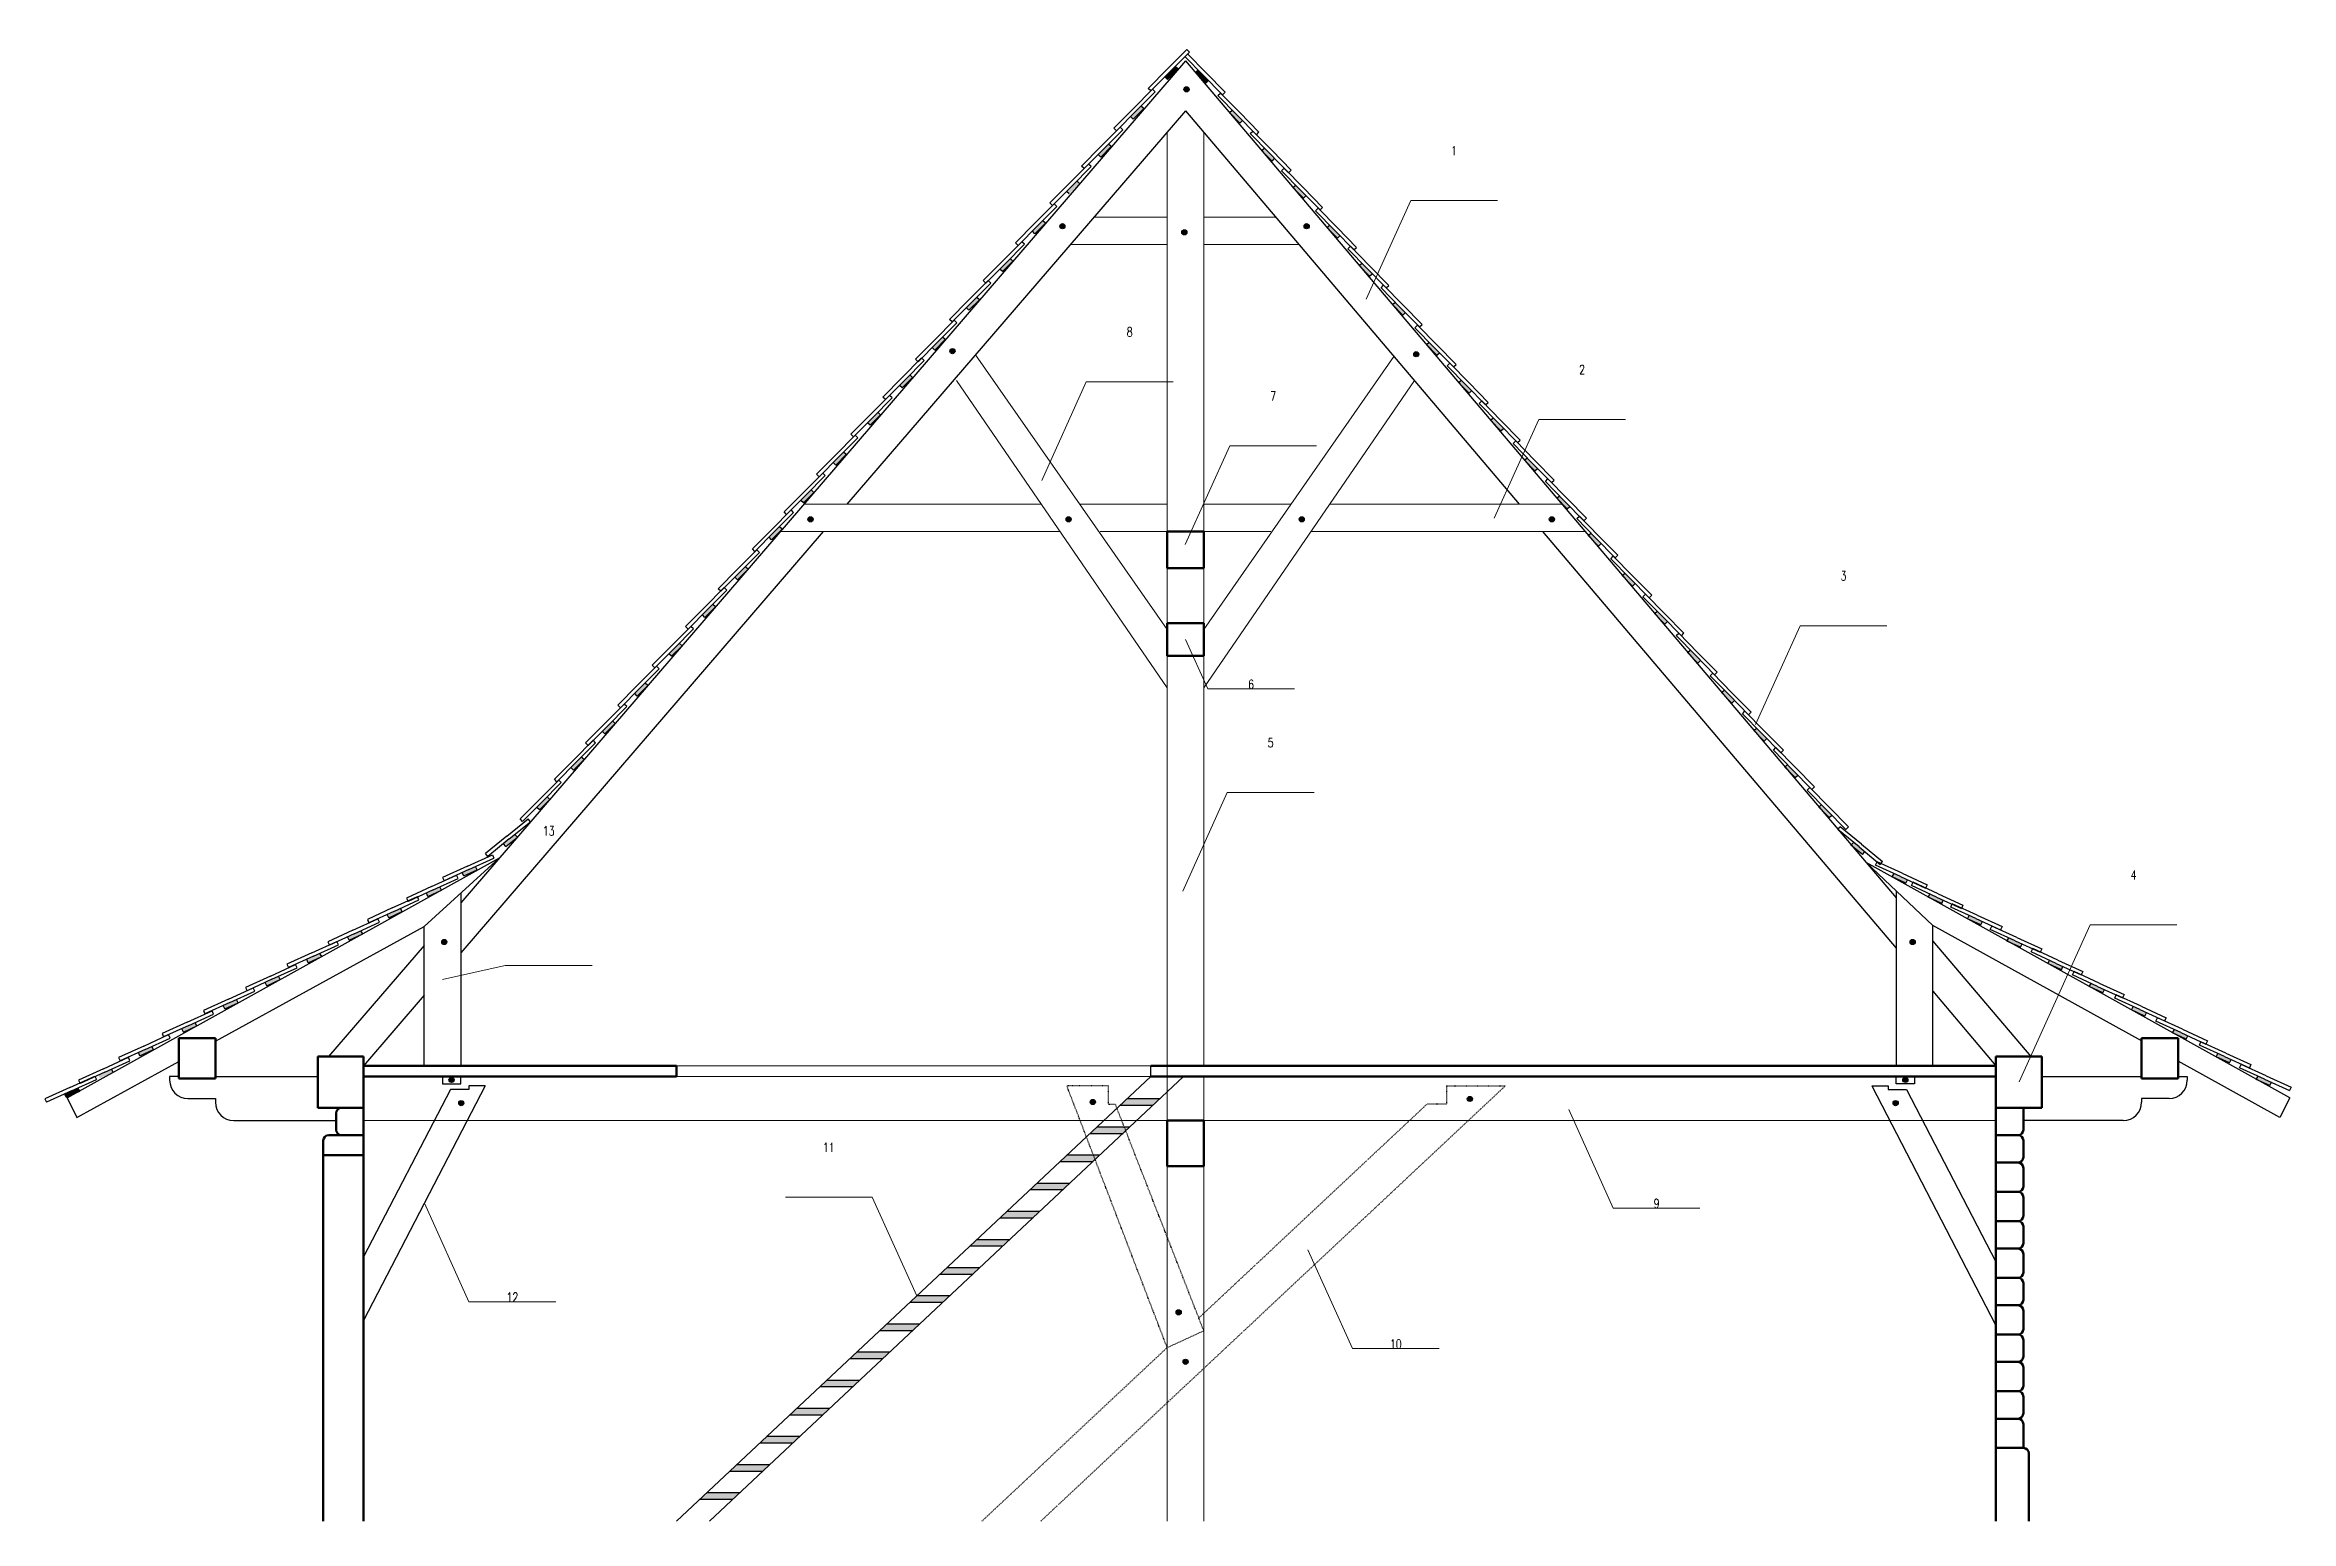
# Model space of a CAD drawing. Header units: millimetres. Extents: x -324080 to 120693, y -32448 to 53734.
# Drawn here: x -215187 to -209049, y 18635 to 22670 of the extents above; entities that cross this region are included whole.
import ezdxf

# ---------------------------------------------------------------- set-up
doc = ezdxf.new("R2010")
doc.units = ezdxf.units.MM
doc.linetypes.add('ACAD_ISO03W100', pattern=[30, 12, -18])
doc.layers.add('przekrój', color=6, linetype='Continuous', lineweight=50)
doc.layers.add('ściany', color=5, linetype='Continuous', lineweight=50)
doc.styles.add('Opisowy', font='simplex.shx', dxfattribs={"width": 0.75, "height": 2.5})

msp = doc.modelspace()

# ---------------------------------------------------------------- texts
at = {"lineweight": 20, "char_height": 25, "width": 237.0021, "style": 'Opisowy'}
for s, insert, attachment_point in [('\\pxqc;1', (-211454.69, 22393.53), 1), ('\\pxqc;8', (-212341.19, 21898.22), 1), ('\\pxqc;2', (-211104.71, 21794.96), 1), ('\\pxqc;7', (-211948.77, 21722.89), 1), ('\\pxqc;3', (-210390.16, 21231.09), 1), ('\\pxqc;6', (-212009.25, 20909.75), 7), ('\\pxqc;5', (-211955.82, 20775.08), 1), ('\\pxqc;13', (-213929.08, 20533.99), 1), ('\\pxqc;4', (-209597.8, 20413.18), 1), ('\\pxqc;11', (-212926.59, 19668.72), 3), ('\\pxqc;9', (-210901.05, 19490.43), 7), ('\\pxqc;12', (-214028.35, 19234.13), 7), ('\\pxqc;10', (-211613.85, 19106.08), 7)]:
    msp.add_mtext(s, dxfattribs=dict(at, insert=insert, attachment_point=attachment_point))

# ---------------------------------------------------------------- blocks, each defined once
blk = doc.blocks.new('dach XD')
at = {"transparency": 33554687}
h = blk.add_hatch(color=256, dxfattribs=at)
h.dxf.hatch_style = 1
h.paths.add_polyline_path([(-1859.7, 1934.1), (-1856.9, 1936.9), (-1855.4, 1935.6), (-1855.5, 1935.5), (-1861.1, 1929.8), (-1862.5, 1931.2)])
h = blk.add_hatch(color=256, dxfattribs=at)
h.dxf.hatch_style = 1
h.paths.add_polyline_path([(-1928.8, 1852), (-1927.4, 1850.8), (-1928.2, 1849.8), (-1933, 1844.9), (-1934.4, 1846.3), (-1931.6, 1849.2)])
h.paths.add_polyline_path([(-1913, 1871.1), (-1910.3, 1873.9), (-1908.8, 1872.7), (-1909.6, 1871.7), (-1914.4, 1866.8), (-1915.9, 1868.2)])
h.paths.add_polyline_path([(-1895.9, 1891.4), (-1893.1, 1894.2), (-1891.6, 1892.9), (-1891.8, 1892.7), (-1897.3, 1887.1), (-1898.7, 1888.5)])
h.paths.add_polyline_path([(-1878.2, 1912.2), (-1875.5, 1915), (-1874, 1913.7), (-1874.1, 1913.6), (-1879.7, 1907.9), (-1881.1, 1909.3)])
h = blk.add_hatch(color=256, dxfattribs=at)
h.dxf.hatch_style = 1
h.paths.add_polyline_path([(-2003.6, 1764.4), (-2000.8, 1767.3), (-1999.3, 1766), (-1999.9, 1765.3), (-2005, 1760.1), (-2006.4, 1761.5)])
h.paths.add_polyline_path([(-1985.9, 1785.2), (-1983.2, 1788), (-1981.7, 1786.8), (-1982.2, 1786.2), (-1987.3, 1780.9), (-1988.8, 1782.3)])
h.paths.add_polyline_path([(-1967.4, 1807.1), (-1964.6, 1809.9), (-1963.1, 1808.7), (-1963.6, 1808.1), (-1968.8, 1802.8), (-1970.2, 1804.2)])
h.paths.add_polyline_path([(-1949.2, 1828.4), (-1946.5, 1831.2), (-1945, 1830), (-1945.9, 1828.9), (-1950.6, 1824.1), (-1952.1, 1825.5)])
h = blk.add_hatch(color=256, dxfattribs=at)
h.dxf.hatch_style = 1
h.paths.add_polyline_path([(-2074.4, 1680.9), (-2071.6, 1683.7), (-2070.2, 1682.5), (-2071.6, 1680.8), (-2075.8, 1676.6), (-2077.2, 1678)])
h.paths.add_polyline_path([(-2057.2, 1701.2), (-2054.4, 1704), (-2053, 1702.8), (-2053.9, 1701.8), (-2058.6, 1696.9), (-2060, 1698.3)])
h.paths.add_polyline_path([(-2039.6, 1722), (-2036.8, 1724.8), (-2035.4, 1723.5), (-2036.1, 1722.6), (-2041, 1717.7), (-2042.4, 1719.1)])
h.paths.add_polyline_path([(-2021, 1743.9), (-2018.2, 1746.7), (-2016.8, 1745.4), (-2017.5, 1744.6), (-2022.4, 1739.6), (-2023.8, 1741)])
h = blk.add_hatch(color=256, dxfattribs=at)
h.dxf.hatch_style = 1
h.paths.add_polyline_path([(-2144.5, 1597.8), (-2143.1, 1596.6), (-2144.2, 1595.2), (-2148.7, 1590.7), (-2150.1, 1592.1), (-2147.3, 1595)])
h.paths.add_polyline_path([(-2128.7, 1616.9), (-2125.9, 1619.7), (-2124.5, 1618.5), (-2125.6, 1617.2), (-2130.1, 1612.6), (-2131.5, 1614)])
h.paths.add_polyline_path([(-2107.8, 1641), (-2106.4, 1639.8), (-2108, 1638), (-2112, 1633.9), (-2113.4, 1635.3), (-2110.6, 1638.2)])
h.paths.add_polyline_path([(-2092.9, 1659), (-2090.2, 1661.8), (-2088.8, 1660.6), (-2090.3, 1658.9), (-2094.3, 1654.7), (-2095.8, 1656.1)])
h = blk.add_hatch(color=256, dxfattribs=at)
h.dxf.hatch_style = 1
h.paths.add_polyline_path([(-2215.1, 1514.6), (-2213.8, 1513.2), (-2214.4, 1512.6), (-2220, 1507.9), (-2221.3, 1509.5), (-2218.1, 1512.1)])
h.paths.add_polyline_path([(-2197.6, 1535.2), (-2196.2, 1534), (-2197.5, 1532.5), (-2201.8, 1528.1), (-2203.2, 1529.5), (-2200.4, 1532.4)])
h.paths.add_polyline_path([(-2181.8, 1554.3), (-2179.1, 1557.1), (-2177.7, 1555.9), (-2178.9, 1554.4), (-2183.2, 1550), (-2184.7, 1551.4)])
h.paths.add_polyline_path([(-2164.9, 1574.2), (-2162.1, 1577), (-2160.7, 1575.8), (-2162, 1574.4), (-2166.3, 1569.9), (-2167.7, 1571.3)])
for p, q in [((-1861.1, 1935.5), (-1850.6, 1946.2)), ((-1859.7, 1934.1), (-1849.2, 1944.8)), ((-1849.2, 1944.8), (-1850.6, 1946.2)), ((-1861.1, 1935.5), (-1871.6, 1924.8)), ((-1859.7, 1934.1), (-1870.2, 1923.4)), ((-1861.1, 1929.8), (-1862.5, 1931.2)), ((-1861.1, 1929.8), (-1855.4, 1935.6)), ((-1855.4, 1935.6), (-1856.9, 1936.9)), ((-1879.7, 1913.6), (-1869.2, 1924.3)), ((-1878.2, 1912.2), (-1867.7, 1922.9)), ((-1870.2, 1923.4), (-1871.6, 1924.8)), ((-1867.7, 1922.9), (-1869.2, 1924.3)), ((-1897.3, 1892.8), (-1886.8, 1903.5)), ((-1879.7, 1913.6), (-1890.2, 1902.9)), ((-1878.2, 1912.2), (-1888.7, 1901.5)), ((-1885.4, 1902.1), (-1886.8, 1903.5)), ((-1879.7, 1907.9), (-1881.1, 1909.3)), ((-1879.7, 1907.9), (-1874, 1913.7)), ((-1874, 1913.7), (-1875.5, 1915)), ((-1897.3, 1892.8), (-1907.8, 1882.1)), ((-1895.9, 1891.4), (-1906.4, 1880.7)), ((-1897.3, 1887.1), (-1891.6, 1892.9)), ((-1895.9, 1891.4), (-1885.4, 1902.1)), ((-1891.6, 1892.9), (-1893.1, 1894.2)), ((-1888.7, 1901.5), (-1890.2, 1902.9)), ((-1914.5, 1872.5), (-1904, 1883.2)), ((-1913, 1871.1), (-1902.5, 1881.8)), ((-1906.4, 1880.7), (-1907.8, 1882.1)), ((-1902.5, 1881.8), (-1904, 1883.2)), ((-1897.3, 1887.1), (-1898.7, 1888.5)), ((-1914.5, 1872.5), (-1925, 1861.8)), ((-1913, 1871.1), (-1923.5, 1860.4)), ((-1914.4, 1866.8), (-1915.9, 1868.2)), ((-1908.8, 1872.6), (-1910.3, 1873.9)), ((-1933, 1850.6), (-1922.5, 1861.3)), ((-1931.6, 1849.2), (-1921.1, 1859.9)), ((-1923.5, 1860.4), (-1925, 1861.8)), ((-1921.1, 1859.9), (-1922.5, 1861.3)), ((-1933, 1850.6), (-1943.5, 1839.9)), ((-1931.6, 1849.2), (-1942.1, 1838.5)), ((-1933, 1844.9), (-1934.4, 1846.3)), ((-1933, 1844.9), (-1927.3, 1850.7)), ((-1927.3, 1850.7), (-1928.8, 1852)), ((-1950.6, 1829.8), (-1961.1, 1819.1)), ((-1950.6, 1829.8), (-1940.1, 1840.5)), ((-1950.6, 1824.1), (-1944.9, 1829.9)), ((-1949.2, 1828.4), (-1938.7, 1839.1)), ((-1944.9, 1829.9), (-1946.5, 1831.2)), ((-1942.1, 1838.5), (-1943.5, 1839.9)), ((-1938.7, 1839.1), (-1940.1, 1840.5)), ((-1968.8, 1808.5), (-1958.3, 1819.2)), ((-1967.4, 1807.1), (-1956.9, 1817.8)), ((-1959.7, 1817.7), (-1961.1, 1819.1)), ((-1949.2, 1828.4), (-1959.7, 1817.7)), ((-1956.9, 1817.8), (-1958.3, 1819.2)), ((-1950.6, 1824.1), (-1952.1, 1825.5)), ((-1968.8, 1808.5), (-1979.3, 1797.8)), ((-1967.4, 1807.1), (-1977.9, 1796.4)), ((-1968.8, 1802.8), (-1963.1, 1808.6)), ((-1963.1, 1808.6), (-1964.6, 1809.9)), ((-1987.4, 1786.6), (-1976.9, 1797.3)), ((-1985.9, 1785.2), (-1975.4, 1795.9)), ((-1977.9, 1796.4), (-1979.3, 1797.8)), ((-1975.4, 1795.9), (-1976.9, 1797.3)), ((-1968.8, 1802.8), (-1970.2, 1804.2)), ((-1987.4, 1786.6), (-1997.9, 1775.9)), ((-1985.9, 1785.2), (-1996.4, 1774.5)), ((-1987.3, 1780.9), (-1988.8, 1782.3)), ((-1987.3, 1780.9), (-1981.7, 1786.7)), ((-1981.7, 1786.7), (-1983.2, 1788)), ((-2005, 1765.8), (-1994.5, 1776.6)), ((-2003.6, 1764.4), (-1993.1, 1775.2)), ((-1996.4, 1774.5), (-1997.9, 1775.9)), ((-1993.1, 1775.2), (-1994.5, 1776.6)), ((-2022.4, 1745.3), (-2011.9, 1756)), ((-2005, 1765.8), (-2015.5, 1755.1)), ((-2003.6, 1764.4), (-2014.1, 1753.7)), ((-2010.5, 1754.6), (-2011.9, 1756)), ((-2005, 1760.1), (-2006.4, 1761.5)), ((-2005, 1760.1), (-1999.3, 1765.9)), ((-1999.3, 1765.9), (-2000.8, 1767.3)), ((-2022.4, 1745.3), (-2032.9, 1734.6)), ((-2021, 1743.9), (-2031.5, 1733.2)), ((-2022.4, 1739.6), (-2016.7, 1745.4)), ((-2021, 1743.9), (-2010.5, 1754.6)), ((-2016.7, 1745.4), (-2018.2, 1746.7)), ((-2014.1, 1753.7), (-2015.5, 1755.1)), ((-2041, 1723.4), (-2030.5, 1734.1)), ((-2039.6, 1722), (-2029.1, 1732.7)), ((-2031.5, 1733.2), (-2032.9, 1734.6)), ((-2029.1, 1732.7), (-2030.5, 1734.1)), ((-2022.4, 1739.6), (-2023.8, 1741)), ((-2041, 1723.4), (-2051.5, 1712.7)), ((-2039.6, 1722), (-2050.1, 1711.3)), ((-2041, 1717.7), (-2042.4, 1719.1)), ((-2041, 1717.7), (-2035.3, 1723.5)), ((-2035.3, 1723.5), (-2036.8, 1724.8)), ((-2058.6, 1702.6), (-2048.1, 1713.3)), ((-2057.2, 1701.2), (-2046.7, 1711.9)), ((-2050.1, 1711.3), (-2051.5, 1712.7)), ((-2046.7, 1711.9), (-2048.1, 1713.3)), ((-2058.6, 1702.6), (-2069.1, 1691.9)), ((-2057.2, 1701.2), (-2067.7, 1690.5)), ((-2058.6, 1696.9), (-2060, 1698.3)), ((-2058.6, 1696.9), (-2052.9, 1702.7)), ((-2052.9, 1702.7), (-2054.4, 1704)), ((-2075.8, 1682.3), (-2086.3, 1671.6)), ((-2075.8, 1682.3), (-2065.3, 1693)), ((-2075.8, 1676.6), (-2070.1, 1682.4)), ((-2074.4, 1680.9), (-2063.9, 1691.6)), ((-2070.1, 1682.4), (-2071.6, 1683.7)), ((-2067.7, 1690.5), (-2069.1, 1691.9)), ((-2063.9, 1691.6), (-2065.3, 1693)), ((-2094.3, 1660.4), (-2083.8, 1671.1)), ((-2084.9, 1670.2), (-2086.3, 1671.6)), ((-2074.4, 1680.9), (-2084.9, 1670.2)), ((-2082.4, 1669.7), (-2083.8, 1671.1)), ((-2075.8, 1676.6), (-2077.2, 1678)), ((-2094.3, 1660.4), (-2104.8, 1649.7)), ((-2092.9, 1659), (-2103.4, 1648.3)), ((-2094.3, 1654.7), (-2088.6, 1660.5)), ((-2092.9, 1659), (-2082.4, 1669.7)), ((-2088.6, 1660.5), (-2090.2, 1661.8)), ((-2112, 1639.6), (-2101.5, 1650.3)), ((-2110.6, 1638.2), (-2100.1, 1648.9)), ((-2103.4, 1648.3), (-2104.8, 1649.7)), ((-2100.1, 1648.9), (-2101.5, 1650.3)), ((-2094.3, 1654.7), (-2095.8, 1656.1)), ((-2112, 1639.6), (-2122.5, 1628.9)), ((-2110.6, 1638.2), (-2121.1, 1627.5)), ((-2112, 1633.9), (-2113.4, 1635.3)), ((-2112, 1633.9), (-2106.3, 1639.7)), ((-2106.3, 1639.7), (-2107.8, 1641)), ((-2130.1, 1618.3), (-2119.6, 1629)), ((-2128.7, 1616.9), (-2118.2, 1627.6)), ((-2121.1, 1627.5), (-2122.5, 1628.9)), ((-2118.2, 1627.6), (-2119.6, 1629)), ((-2130.1, 1618.3), (-2140.6, 1607.6)), ((-2128.7, 1616.9), (-2139.2, 1606.2)), ((-2130.1, 1612.6), (-2131.5, 1614)), ((-2130.1, 1612.6), (-2124.4, 1618.4)), ((-2124.4, 1618.4), (-2125.9, 1619.7)), ((-2148.7, 1596.4), (-2159.2, 1585.7)), ((-2148.7, 1596.4), (-2138.2, 1607.1)), ((-2148.7, 1590.7), (-2143, 1596.5)), ((-2147.3, 1595), (-2136.8, 1605.7)), ((-2143, 1596.5), (-2144.5, 1597.8)), ((-2139.2, 1606.2), (-2140.6, 1607.6)), ((-2136.8, 1605.7), (-2138.2, 1607.1)), ((-2166.3, 1575.6), (-2155.8, 1586.3)), ((-2164.9, 1574.2), (-2154.4, 1584.9)), ((-2157.8, 1584.3), (-2159.2, 1585.7)), ((-2147.3, 1595), (-2157.8, 1584.3)), ((-2154.4, 1584.9), (-2155.8, 1586.3)), ((-2148.7, 1590.7), (-2150.1, 1592.1)), ((-2166.3, 1575.6), (-2176.8, 1564.9)), ((-2164.9, 1574.2), (-2175.4, 1563.5)), ((-2166.3, 1569.9), (-2160.6, 1575.7)), ((-2160.6, 1575.7), (-2162.1, 1577)), ((-2183.2, 1555.7), (-2172.7, 1566.4)), ((-2181.8, 1554.3), (-2171.3, 1565)), ((-2175.4, 1563.5), (-2176.8, 1564.9)), ((-2171.3, 1565), (-2172.7, 1566.4)), ((-2166.3, 1569.9), (-2167.7, 1571.3)), ((-2183.2, 1555.7), (-2193.7, 1545)), ((-2181.8, 1554.3), (-2192.3, 1543.6)), ((-2183.2, 1550), (-2184.7, 1551.4)), ((-2183.2, 1550), (-2177.5, 1555.8)), ((-2177.5, 1555.8), (-2179.1, 1557.1)), ((-2201.8, 1533.8), (-2191.3, 1544.5)), ((-2200.4, 1532.4), (-2189.9, 1543.1)), ((-2196.1, 1533.9), (-2197.6, 1535.2)), ((-2192.3, 1543.6), (-2193.7, 1545)), ((-2189.9, 1543.1), (-2191.3, 1544.5)), ((-2219.4, 1513.6), (-2207.9, 1523.2)), ((-2201.8, 1533.8), (-2212.3, 1523.1)), ((-2210.9, 1521.7), (-2212.3, 1523.1)), ((-2200.4, 1532.4), (-2210.9, 1521.7)), ((-2206.6, 1521.6), (-2207.9, 1523.2)), ((-2201.8, 1528.1), (-2203.2, 1529.5)), ((-2201.8, 1528.1), (-2196.1, 1533.9)), ((-2219.4, 1513.6), (-2231, 1504.1)), ((-2218.1, 1512.1), (-2229.7, 1502.5)), ((-2220, 1507.9), (-2213.7, 1513.1)), ((-2218.1, 1512.1), (-2206.6, 1521.6)), ((-2213.7, 1513.1), (-2215.1, 1514.6)), ((-2229.7, 1502.5), (-2231, 1504.1)), ((-2220, 1507.9), (-2221.3, 1509.5))]:
    blk.add_line(p, q)
blk = doc.blocks.new('dach xD2')
at = {"transparency": 33554687}
h = blk.add_hatch(color=256, dxfattribs=at)
h.dxf.hatch_style = 1
h.paths.add_polyline_path([(-1541.9, 927.9), (-1541, 926.1), (-1548.4, 922.7), (-1549.2, 924.5), (-1545.5, 926.2)])
h.paths.add_polyline_path([(-1565.1, 915.1), (-1561.5, 916.7), (-1560.7, 915), (-1562.2, 914.2), (-1568, 911.5), (-1568.8, 913.4)])
h.paths.add_polyline_path([(-1586.5, 903.3), (-1583, 905), (-1582, 903.2), (-1589.4, 899.8), (-1590.2, 901.6)])
h.paths.add_polyline_path([(-1608.2, 891.1), (-1604.6, 892.8), (-1603.7, 891.1), (-1605.4, 890.2), (-1611, 887.6), (-1611.9, 889.4)])
h.paths.add_polyline_path([(-1634.2, 877.1), (-1630.5, 878.8), (-1627, 880.4), (-1626, 878.7), (-1626.9, 878.3), (-1633.4, 875.3)])
h.paths.add_polyline_path([(-1649.6, 867.9), (-1648.7, 866.2), (-1649.5, 865.7), (-1656, 862.7), (-1656.9, 864.5), (-1653.2, 866.2)])
h.paths.add_polyline_path([(-1676.2, 853.5), (-1672.6, 855.2), (-1671.7, 853.4), (-1671.8, 853.3), (-1679, 850), (-1679.9, 851.8)])
h.paths.add_polyline_path([(-1702.4, 839.2), (-1698.7, 840.9), (-1695.1, 842.5), (-1694.2, 840.9), (-1695.2, 840.3), (-1701.6, 837.4)])
h.paths.add_polyline_path([(-1726.2, 826.2), (-1722.5, 827.9), (-1718.9, 829.5), (-1718, 827.8), (-1725.4, 824.4)])
h.paths.add_polyline_path([(-1740.9, 817.1), (-1740, 815.5), (-1741, 814.9), (-1747.3, 812), (-1748.1, 813.8), (-1744.5, 815.5)])
for p, q in [((-1546.3, 928.1), (-1532.7, 934.3)), ((-1566, 916.9), (-1552.3, 923.1)), ((-1565.1, 915.1), (-1551.5, 921.3)), ((-1546.3, 928.1), (-1560, 921.8)), ((-1560, 921.8), (-1559.1, 920)), ((-1545.5, 926.2), (-1559.1, 920)), ((-1551.5, 921.3), (-1552.3, 923.1)), ((-1548.4, 922.7), (-1549.2, 924.5)), ((-1548.4, 922.7), (-1541, 926.1)), ((-1545.5, 926.2), (-1531.9, 932.5)), ((-1541, 926.1), (-1541.9, 927.9)), ((-1587.4, 905.2), (-1573.7, 911.4)), ((-1586.5, 903.3), (-1572.9, 909.6)), ((-1566, 916.9), (-1579.6, 910.6)), ((-1579.6, 910.6), (-1578.8, 908.8)), ((-1565.1, 915.1), (-1578.8, 908.8)), ((-1572.9, 909.6), (-1573.7, 911.4)), ((-1568, 911.5), (-1568.8, 913.4)), ((-1568, 911.5), (-1560.6, 914.9)), ((-1560.6, 914.9), (-1561.5, 916.7)), ((-1609, 893), (-1595.4, 899.2)), ((-1608.2, 891.1), (-1594.5, 897.4)), ((-1587.4, 905.2), (-1601, 898.9)), ((-1601, 898.9), (-1600.2, 897.1)), ((-1586.5, 903.3), (-1600.2, 897.1)), ((-1594.5, 897.4), (-1595.4, 899.2)), ((-1589.4, 899.8), (-1590.2, 901.6)), ((-1589.4, 899.8), (-1582, 903.2)), ((-1582, 903.2), (-1583, 905)), ((-1631.4, 880.6), (-1617.7, 886.9)), ((-1630.5, 878.8), (-1616.9, 885)), ((-1609, 893), (-1622.6, 886.7)), ((-1622.6, 886.7), (-1621.8, 884.9)), ((-1608.2, 891.1), (-1621.8, 884.9)), ((-1616.9, 885), (-1617.7, 886.9)), ((-1611, 887.6), (-1611.9, 889.4)), ((-1611, 887.6), (-1603.6, 891)), ((-1603.6, 891), (-1604.6, 892.8)), ((-1654, 868), (-1640.4, 874.3)), ((-1653.2, 866.2), (-1639.5, 872.5)), ((-1631.4, 880.6), (-1645, 874.4)), ((-1645, 874.4), (-1644.2, 872.6)), ((-1630.5, 878.8), (-1644.2, 872.6)), ((-1639.5, 872.5), (-1640.4, 874.3)), ((-1633.4, 875.3), (-1634.2, 877.1)), ((-1633.4, 875.3), (-1626, 878.7)), ((-1626, 878.7), (-1627, 880.4)), ((-1677, 855.3), (-1663.4, 861.6)), ((-1676.2, 853.5), (-1662.5, 859.8)), ((-1654, 868), (-1667.6, 861.8)), ((-1667.6, 861.8), (-1666.8, 860)), ((-1653.2, 866.2), (-1666.8, 860)), ((-1662.5, 859.8), (-1663.4, 861.6)), ((-1656, 862.7), (-1656.9, 864.5)), ((-1656, 862.7), (-1648.7, 866.1)), ((-1648.7, 866.1), (-1649.6, 867.9)), ((-1699.6, 842.7), (-1685.9, 849)), ((-1698.7, 840.9), (-1685.1, 847.1)), ((-1677, 855.3), (-1690.6, 849.1)), ((-1690.6, 849.1), (-1689.8, 847.3)), ((-1676.2, 853.5), (-1689.8, 847.3)), ((-1685.1, 847.1), (-1685.9, 849)), ((-1679, 850), (-1679.9, 851.8)), ((-1679, 850), (-1671.6, 853.4)), ((-1671.6, 853.4), (-1672.6, 855.2)), ((-1723.3, 829.7), (-1709.7, 836)), ((-1699.6, 842.7), (-1713.2, 836.5)), ((-1713.2, 836.5), (-1712.4, 834.7)), ((-1698.7, 840.9), (-1712.4, 834.7)), ((-1708.9, 834.1), (-1709.7, 836)), ((-1701.6, 837.4), (-1702.4, 839.2)), ((-1701.6, 837.4), (-1694.2, 840.8)), ((-1694.2, 840.8), (-1695.1, 842.5)), ((-1745.3, 817.3), (-1731.6, 823.6)), ((-1723.3, 829.7), (-1737, 823.5)), ((-1737, 823.5), (-1736.1, 821.7)), ((-1722.5, 827.9), (-1736.1, 821.7)), ((-1730.8, 821.7), (-1731.6, 823.6)), ((-1725.4, 824.4), (-1726.2, 826.2)), ((-1725.4, 824.4), (-1718, 827.8)), ((-1722.5, 827.9), (-1708.9, 834.1)), ((-1718, 827.8), (-1718.9, 829.5)), ((-1745.3, 817.3), (-1758.9, 811.1)), ((-1758.9, 811.1), (-1758.1, 809.3)), ((-1744.5, 815.5), (-1758.1, 809.3)), ((-1744.5, 815.5), (-1730.8, 821.7)), ((-1739.9, 815.4), (-1740.9, 817.1))]:
    blk.add_line(p, q)

# ---------------------------------------------------------------- hatches: boundary and pattern name
at = {"transparency": 33554687}
h = msp.add_hatch(color=256, dxfattribs=at)
h.dxf.hatch_style = 1
h.paths.add_polyline_path([(-212021.72, 22587.57), (-212035.51, 22601.63), (-212043.05, 22595.1), (-212042.69, 22594.67), (-212014.65, 22566.06), (-212007.51, 22573.06)])
h = msp.add_hatch(color=256)
h.dxf.hatch_style = 1
h.paths.add_polyline_path([(-212067.12, 22541.55, 1), (-212067.12, 22555.7, 1)])
h = msp.add_hatch(color=256, dxfattribs=at)
h.dxf.hatch_style = 1
h.paths.add_polyline_path([(-211675.92, 22177.27), (-211683.15, 22171.01), (-211678.99, 22166.11), (-211655.06, 22141.7), (-211647.92, 22148.7), (-211662.14, 22163.21)])
h.paths.add_polyline_path([(-211754.97, 22272.63), (-211768.75, 22286.69), (-211776, 22280.42), (-211772.09, 22275.81), (-211747.89, 22251.13), (-211740.75, 22258.13)])
h.paths.add_polyline_path([(-211840.74, 22374.2), (-211854.52, 22388.26), (-211862.02, 22381.78), (-211861.04, 22380.62), (-211833.66, 22352.7), (-211826.52, 22359.7)])
h.paths.add_polyline_path([(-211928.9, 22478.14), (-211942.68, 22492.2), (-211950.21, 22485.69), (-211949.59, 22484.97), (-211921.82, 22456.64), (-211914.68, 22463.64)])
h = msp.add_hatch(color=256)
h.dxf.hatch_style = 1
h.paths.add_polyline_path([(-212406.53, 22167.38, 1), (-212406.53, 22181.53, 1)])
h = msp.add_hatch(color=256)
h.dxf.hatch_style = 1
h.paths.add_polyline_path([(-212073.17, 22150.68, 1), (-212073.17, 22164.83, 1)])
h = msp.add_hatch(color=256)
h.dxf.hatch_style = 1
h.paths.add_polyline_path([(-211738.99, 22167.38, 1), (-211738.99, 22181.53, 1)])
h = msp.add_hatch(color=256, dxfattribs=at)
h.dxf.hatch_style = 1
h.paths.add_polyline_path([(-211302.27, 21739.39), (-211316.05, 21753.45), (-211323.39, 21747.1), (-211320.54, 21743.74), (-211295.19, 21717.88), (-211288.05, 21724.88)])
h.paths.add_polyline_path([(-211390.43, 21843.33), (-211404.21, 21857.39), (-211411.58, 21851.01), (-211409.09, 21848.08), (-211383.35, 21821.82), (-211376.21, 21828.82)])
h.paths.add_polyline_path([(-211483.26, 21952.75), (-211497.04, 21966.81), (-211504.43, 21960.42), (-211502.19, 21957.78), (-211476.18, 21931.25), (-211469.04, 21938.25)])
h.paths.add_polyline_path([(-211573.98, 22059.26), (-211587.77, 22073.32), (-211594.96, 22067.1), (-211590.43, 22061.76), (-211566.91, 22037.76), (-211559.76, 22044.76)])
h = msp.add_hatch(color=256)
h.dxf.hatch_style = 1
h.paths.add_polyline_path([(-212706.89, 21826.09, 1), (-212706.89, 21840.24, 1)])
h = msp.add_hatch(color=256)
h.dxf.hatch_style = 1
h.paths.add_polyline_path([(-211439.39, 21817.53, 1), (-211439.39, 21831.68, 1)])
h = msp.add_hatch(color=256, dxfattribs=at)
h.dxf.hatch_style = 1
h.paths.add_polyline_path([(-210948.31, 21321.56), (-210962.09, 21335.62), (-210969.07, 21329.59), (-210961.87, 21321.11), (-210941.23, 21300.06), (-210934.09, 21307.06)])
h.paths.add_polyline_path([(-211034.08, 21423.13), (-211047.87, 21437.19), (-211055.09, 21430.95), (-211050.82, 21425.92), (-211027.01, 21401.63), (-211019.87, 21408.63)])
h.paths.add_polyline_path([(-211122.24, 21527.07), (-211136.02, 21541.13), (-211143.27, 21534.86), (-211139.38, 21530.27), (-211115.16, 21505.57), (-211108.02, 21512.57)])
h.paths.add_polyline_path([(-211215.07, 21636.5), (-211228.85, 21650.56), (-211236.12, 21644.27), (-211232.48, 21639.97), (-211207.99, 21614.99), (-211200.85, 21621.99)])
h = msp.add_hatch(color=256)
h.dxf.hatch_style = 1
h.paths.add_polyline_path([(-213094.78, 21366.14, 1), (-213094.78, 21380.29, 1)])
h = msp.add_hatch(color=256)
h.dxf.hatch_style = 1
h.paths.add_polyline_path([(-212389.54, 21366.14, 1), (-212389.54, 21380.29, 1)])
h = msp.add_hatch(color=256)
h.dxf.hatch_style = 1
h.paths.add_polyline_path([(-211752.38, 21366.14, 1), (-211752.38, 21380.29, 1)])
h = msp.add_hatch(color=256)
h.dxf.hatch_style = 1
h.paths.add_polyline_path([(-211068.73, 21366.14, 1), (-211068.73, 21380.29, 1)])
h = msp.add_hatch(color=256, dxfattribs=at)
h.dxf.hatch_style = 1
h.paths.add_polyline_path([(-210597.56, 20906.32), (-210604.65, 20900.18), (-210598.88, 20893.38), (-210576.7, 20870.75), (-210569.55, 20877.75), (-210583.77, 20892.26)])
h.paths.add_polyline_path([(-210676.6, 21001.68), (-210690.38, 21015.74), (-210697.5, 21009.59), (-210691.98, 21003.08), (-210669.52, 20980.18), (-210662.38, 20987.18)])
h.paths.add_polyline_path([(-210781.11, 21122.25), (-210788.03, 21116.27), (-210780.22, 21107.06), (-210760.25, 21086.69), (-210753.11, 21093.69), (-210767.33, 21108.19)])
h.paths.add_polyline_path([(-210855.48, 21212.14), (-210869.27, 21226.2), (-210876.22, 21220.18), (-210868.77, 21211.41), (-210848.41, 21190.63), (-210841.27, 21197.63)])
h = msp.add_hatch(color=256, dxfattribs=at)
h.dxf.hatch_style = 1
h.paths.add_polyline_path([(-210244.52, 20490.06), (-210250.85, 20483.29), (-210248.09, 20480.04), (-210220.04, 20456.87), (-210213.68, 20464.58), (-210229.34, 20477.52)])
h.paths.add_polyline_path([(-210331.95, 20593.24), (-210338.99, 20587.15), (-210332.62, 20579.64), (-210311.09, 20557.67), (-210303.95, 20564.68), (-210318.16, 20579.18)])
h.paths.add_polyline_path([(-210410.99, 20688.6), (-210424.77, 20702.66), (-210431.84, 20696.55), (-210425.72, 20689.34), (-210403.91, 20667.1), (-210396.77, 20674.1)])
h.paths.add_polyline_path([(-210495.62, 20788.32), (-210509.4, 20802.38), (-210516.46, 20796.27), (-210510.32, 20789.04), (-210488.54, 20766.81), (-210481.4, 20773.81)])
h = msp.add_hatch(color=256, dxfattribs=at)
h.dxf.hatch_style = 1
h.paths.add_polyline_path([(-210133.6, 20404.71), (-210138.33, 20395.87), (-210101.38, 20378.97), (-210097.23, 20388.07), (-210115.7, 20396.52)])
h.paths.add_polyline_path([(-210017.55, 20340.63), (-210035.45, 20348.82), (-210039.85, 20340.59), (-210032.13, 20336.3), (-210003.24, 20323.09), (-209999.08, 20332.18)])
h.paths.add_polyline_path([(-209910.51, 20282.05), (-209928.41, 20290.24), (-209933.14, 20281.4), (-209896.2, 20264.51), (-209892.04, 20273.6)])
h.paths.add_polyline_path([(-209802.3, 20221.02), (-209820.21, 20229.21), (-209824.58, 20221.03), (-209816.29, 20216.43), (-209787.99, 20203.48), (-209783.83, 20212.58)])
h.paths.add_polyline_path([(-209672, 20150.88), (-209690.47, 20159.33), (-209708.37, 20167.52), (-209712.92, 20159.02), (-209708.68, 20156.66), (-209676.16, 20141.79)])
h.paths.add_polyline_path([(-209595.19, 20104.68), (-209599.75, 20096.16), (-209595.77, 20093.95), (-209562.97, 20078.95), (-209558.81, 20088.04), (-209577.28, 20096.49)])
h.paths.add_polyline_path([(-209462.29, 20032.97), (-209480.19, 20041.16), (-209484.89, 20032.37), (-209484.34, 20032.07), (-209447.98, 20015.43), (-209443.82, 20024.53)])
h.paths.add_polyline_path([(-209331.09, 19961.46), (-209349.56, 19969.91), (-209367.46, 19978.1), (-209371.98, 19969.66), (-209366.98, 19966.88), (-209335.24, 19952.37)])
h.paths.add_polyline_path([(-209212.23, 19896.37), (-209230.7, 19904.82), (-209248.61, 19913.01), (-209253.33, 19904.17), (-209216.39, 19887.28)])
h.paths.add_polyline_path([(-209138.8, 19851.08), (-209143.31, 19842.66), (-209138.14, 19839.78), (-209106.59, 19825.35), (-209102.43, 19834.45), (-209120.9, 19842.9)])
h = msp.add_hatch(color=256)
h.dxf.hatch_style = 1
h.paths.add_polyline_path([(-214095.83, 20210.69, 1), (-214095.83, 20224.84, 1)])
h = msp.add_hatch(color=256)
h.dxf.hatch_style = 1
h.paths.add_polyline_path([(-210082.77, 20210.69, 1), (-210082.77, 20224.84, 1)])
h = msp.add_hatch(color=256)
h.dxf.hatch_style = 1
h.paths.add_polyline_path([(-214075.87, 19833.59, -1), (-214075.87, 19847.74, -1)])
h = msp.add_hatch(color=256)
h.dxf.hatch_style = 1
h.paths.add_polyline_path([(-210102.74, 19833.59, 1), (-210102.74, 19847.74, 1)])
h = msp.add_hatch(color=256, dxfattribs=at)
h.dxf.hatch_style = 1
h.paths.add_polyline_path([(-215098.68, 19807.44), (-215092.54, 19810.84), (-215097.01, 19819.2), (-215114.91, 19811.01), (-215133.38, 19802.56), (-215129.22, 19793.46)])
h = msp.add_hatch(color=256)
h.dxf.hatch_style = 1
h.paths.add_polyline_path([(-214049.38, 19770.21, 1), (-214049.38, 19784.36, 1)])
h = msp.add_hatch(color=256)
h.dxf.hatch_style = 1
h.paths.add_polyline_path([(-212323.55, 19773.26, 1), (-212323.55, 19787.41, 1)])
h = msp.add_hatch(color=256)
h.dxf.hatch_style = 1
h.paths.add_polyline_path([(-212158.46, 19771.55), (-212140.22, 19788.64), (-212230.22, 19788.64), (-212248.46, 19771.55)])
h = msp.add_hatch(color=256)
h.dxf.hatch_style = 1
h.paths.add_polyline_path([(-211292.87, 19781.65, 1), (-211292.87, 19795.8, 1)])
h = msp.add_hatch(color=256)
h.dxf.hatch_style = 1
h.paths.add_polyline_path([(-210129.23, 19770.21, 1), (-210129.23, 19784.36, 1)])
h = msp.add_hatch(color=256)
h.dxf.hatch_style = 1
h.paths.add_polyline_path([(-212240.54, 19694.61), (-212222.3, 19711.71), (-212312.3, 19711.71), (-212330.54, 19694.61)])
h = msp.add_hatch(color=256)
h.dxf.hatch_style = 1
h.paths.add_polyline_path([(-212322.62, 19617.68), (-212304.38, 19634.77), (-212394.38, 19634.77), (-212412.62, 19617.68)])
h = msp.add_hatch(color=256)
h.dxf.hatch_style = 1
h.paths.add_polyline_path([(-212404.7, 19540.74), (-212386.46, 19557.84), (-212476.46, 19557.84), (-212494.7, 19540.74)])
h = msp.add_hatch(color=256)
h.dxf.hatch_style = 1
h.paths.add_polyline_path([(-212486.79, 19463.81), (-212468.55, 19480.91), (-212558.55, 19480.91), (-212576.79, 19463.81)])
h = msp.add_hatch(color=256)
h.dxf.hatch_style = 1
h.paths.add_polyline_path([(-212568.87, 19386.87), (-212550.63, 19403.97), (-212640.63, 19403.97), (-212658.87, 19386.87)])
h = msp.add_hatch(color=256)
h.dxf.hatch_style = 1
h.paths.add_polyline_path([(-212650.95, 19309.94), (-212632.71, 19327.04), (-212722.71, 19327.04), (-212740.95, 19309.94)])
h = msp.add_hatch(color=256)
h.dxf.hatch_style = 1
h.paths.add_polyline_path([(-212733.03, 19233.01), (-212714.79, 19250.1), (-212804.79, 19250.1), (-212823.03, 19233.01)])
h = msp.add_hatch(color=256)
h.dxf.hatch_style = 1
h.paths.add_polyline_path([(-212815.11, 19156.07), (-212796.87, 19173.17), (-212886.87, 19173.17), (-212905.11, 19156.07)])
h = msp.add_hatch(color=256)
h.dxf.hatch_style = 1
h.paths.add_polyline_path([(-212088.82, 19198.13, 1), (-212088.82, 19212.28, 1)])
h = msp.add_hatch(color=256)
h.dxf.hatch_style = 1
h.paths.add_polyline_path([(-212897.19, 19079.14), (-212878.95, 19096.24), (-212968.95, 19096.24), (-212987.19, 19079.14)])
h = msp.add_hatch(color=256)
h.dxf.hatch_style = 1
h.paths.add_polyline_path([(-212069.78, 19077.29, 1), (-212069.78, 19063.14, 1)])
h = msp.add_hatch(color=256)
h.dxf.hatch_style = 1
h.paths.add_polyline_path([(-212979.28, 19002.2), (-212961.04, 19019.3), (-213051.04, 19019.3), (-213069.28, 19002.2)])
h = msp.add_hatch(color=256)
h.dxf.hatch_style = 1
h.paths.add_polyline_path([(-213061.36, 18925.27), (-213043.12, 18942.37), (-213133.12, 18942.37), (-213151.36, 18925.27)])
h = msp.add_hatch(color=256)
h.dxf.hatch_style = 1
h.paths.add_polyline_path([(-213143.44, 18848.34), (-213125.2, 18865.43), (-213215.2, 18865.43), (-213233.44, 18848.34)])
h = msp.add_hatch(color=256)
h.dxf.hatch_style = 1
h.paths.add_polyline_path([(-213225.52, 18771.4), (-213207.28, 18788.5), (-213297.28, 18788.5), (-213315.52, 18771.4)])
h = msp.add_hatch(color=256)
h.dxf.hatch_style = 1
h.paths.add_polyline_path([(-213307.6, 18694.47), (-213289.36, 18711.56), (-213379.36, 18711.56), (-213397.6, 18694.47)])

# ---------------------------------------------------------------- linework, layer by layer
for p, q in [((-212069.67, 22626.47), (-214050.88, 20324.48)), ((-212021.72, 22587.57), (-212071.48, 22638.32)), ((-212069.67, 22626.47), (-210127.73, 20338.21)), ((-212014.58, 22594.57), (-212064.43, 22645.41)), ((-212043.08, 22595.07), (-212035.51, 22601.63)), ((-212014.65, 22566.06), (-212043.08, 22595.07)), ((-212014.58, 22594.57), (-211962.08, 22541.01)), ((-212021.72, 22587.57), (-211969.22, 22534.01)), ((-212014.65, 22566.06), (-212007.51, 22573.06)), ((-211981.4, 22531.7), (-211974.26, 22538.7)), ((-211928.9, 22478.14), (-211981.4, 22531.7)), ((-211921.76, 22485.14), (-211974.26, 22538.7)), ((-211969.22, 22534.01), (-211962.08, 22541.01)), ((-212070.15, 22489.63), (-212995.35, 21414.63)), ((-212070.15, 22489.63), (-211157.84, 21414.63)), ((-211950.26, 22485.65), (-211942.68, 22492.2)), ((-211921.82, 22456.64), (-211950.26, 22485.65)), ((-211928.9, 22478.14), (-211876.4, 22424.58)), ((-211921.76, 22485.14), (-211869.25, 22431.58)), ((-211921.82, 22456.64), (-211914.68, 22463.64)), ((-211893.24, 22427.76), (-211886.1, 22434.76)), ((-211840.74, 22374.2), (-211893.24, 22427.76)), ((-211833.6, 22381.2), (-211886.1, 22434.76)), ((-211876.4, 22424.58), (-211869.25, 22431.58)), ((-211862.1, 22381.71), (-211854.52, 22388.26)), ((-211833.66, 22352.7), (-211862.1, 22381.71)), ((-211840.74, 22374.2), (-211788.24, 22320.64)), ((-211833.66, 22352.7), (-211826.52, 22359.7)), ((-211833.6, 22381.2), (-211781.1, 22327.64)), ((-211807.47, 22326.19), (-211800.33, 22333.19)), ((-211754.97, 22272.63), (-211807.47, 22326.19)), ((-211747.83, 22279.63), (-211800.33, 22333.19)), ((-211788.24, 22320.64), (-211781.1, 22327.64)), ((-211776.33, 22280.13), (-211768.75, 22286.69)), ((-211747.89, 22251.13), (-211776.33, 22280.13)), ((-211754.97, 22272.63), (-211702.47, 22219.07)), ((-211747.89, 22251.13), (-211740.75, 22258.13)), ((-211747.83, 22279.63), (-211695.32, 22226.07)), ((-211714.64, 22216.76), (-211707.5, 22223.76)), ((-211655, 22170.21), (-211707.5, 22223.76)), ((-211702.47, 22219.07), (-211695.32, 22226.07)), ((-211662.14, 22163.21), (-211714.64, 22216.76)), ((-211683.5, 22170.71), (-211675.92, 22177.27)), ((-211655.06, 22141.7), (-211683.5, 22170.71)), ((-211662.14, 22163.21), (-211609.64, 22109.65)), ((-211655, 22170.21), (-211602.5, 22116.65)), ((-211655.06, 22141.7), (-211647.92, 22148.7)), ((-211626.48, 22112.82), (-211619.34, 22119.82)), ((-211573.98, 22059.26), (-211626.48, 22112.82)), ((-211566.84, 22066.26), (-211619.34, 22119.82)), ((-211609.64, 22109.65), (-211602.5, 22116.65)), ((-211595.34, 22066.77), (-211587.77, 22073.32)), ((-211566.91, 22037.76), (-211595.34, 22066.77)), ((-211573.98, 22059.26), (-211521.48, 22005.71)), ((-211566.91, 22037.76), (-211559.76, 22044.76)), ((-211566.84, 22066.26), (-211514.34, 22012.71)), ((-211535.76, 22006.31), (-211528.62, 22013.31)), ((-211483.26, 21952.75), (-211535.76, 22006.31)), ((-211476.11, 21959.75), (-211528.62, 22013.31)), ((-211521.48, 22005.71), (-211514.34, 22012.71)), ((-211504.62, 21960.26), (-211497.04, 21966.81)), ((-211476.18, 21931.25), (-211504.62, 21960.26)), ((-211483.26, 21952.75), (-211430.75, 21899.19)), ((-211476.18, 21931.25), (-211469.04, 21938.25)), ((-211476.11, 21959.75), (-211423.61, 21906.19)), ((-211442.93, 21896.89), (-211435.79, 21903.89)), ((-211390.43, 21843.33), (-211442.93, 21896.89)), ((-211383.29, 21850.33), (-211435.79, 21903.89)), ((-211430.75, 21899.19), (-211423.61, 21906.19)), ((-211411.79, 21850.83), (-211404.21, 21857.39)), ((-211383.35, 21821.82), (-211411.79, 21850.83)), ((-211390.43, 21843.33), (-211337.93, 21789.77)), ((-211383.35, 21821.82), (-211376.21, 21828.82)), ((-211383.29, 21850.33), (-211330.79, 21796.77)), ((-211354.77, 21792.95), (-211347.63, 21799.95)), ((-211302.27, 21739.39), (-211354.77, 21792.95)), ((-211295.13, 21746.39), (-211347.63, 21799.95)), ((-211337.93, 21789.77), (-211330.79, 21796.77)), ((-211323.63, 21746.89), (-211316.05, 21753.45)), ((-211295.19, 21717.88), (-211323.63, 21746.89)), ((-211302.27, 21739.39), (-211249.77, 21685.83)), ((-211295.13, 21746.39), (-211242.63, 21692.83)), ((-211295.19, 21717.88), (-211288.05, 21724.88)), ((-211267.57, 21690.06), (-211260.43, 21697.06)), ((-211215.07, 21636.5), (-211267.57, 21690.06)), ((-211207.93, 21643.5), (-211260.43, 21697.06)), ((-211249.77, 21685.83), (-211242.63, 21692.83)), ((-211236.43, 21644), (-211228.85, 21650.56)), ((-211207.99, 21614.99), (-211236.43, 21644)), ((-211215.07, 21636.5), (-211162.57, 21582.94)), ((-211207.99, 21614.99), (-211200.85, 21621.99)), ((-211207.93, 21643.5), (-211155.43, 21589.94)), ((-211174.74, 21580.63), (-211167.6, 21587.63)), ((-211122.24, 21527.07), (-211174.74, 21580.63)), ((-211115.1, 21534.07), (-211167.6, 21587.63)), ((-211162.57, 21582.94), (-211155.43, 21589.94)), ((-211143.6, 21534.58), (-211136.02, 21541.13)), ((-211115.16, 21505.57), (-211143.6, 21534.58)), ((-211122.24, 21527.07), (-211069.74, 21473.51)), ((-211115.16, 21505.57), (-211108.02, 21512.57)), ((-211115.1, 21534.07), (-211062.6, 21480.51)), ((-211086.59, 21476.69), (-211079.44, 21483.69)), ((-211034.08, 21423.13), (-211086.59, 21476.69)), ((-211026.94, 21430.13), (-211079.44, 21483.69)), ((-211069.74, 21473.51), (-211062.6, 21480.51)), ((-211055.44, 21430.64), (-211047.87, 21437.19)), ((-211027.01, 21401.63), (-211055.44, 21430.64)), ((-211026.94, 21430.13), (-210974.44, 21376.57)), ((-211034.08, 21423.13), (-210981.58, 21369.57)), ((-211027.01, 21401.63), (-211019.87, 21408.63)), ((-211000.81, 21375.12), (-210993.67, 21382.12)), ((-210948.31, 21321.56), (-211000.81, 21375.12)), ((-210941.17, 21328.56), (-210993.67, 21382.12)), ((-210981.58, 21369.57), (-210974.44, 21376.57)), ((-213059.9, 21339.63), (-214050.88, 20188.2)), ((-211094.19, 21339.63), (-210127.73, 20200.82)), ((-210969.67, 21329.06), (-210962.09, 21335.62)), ((-210941.23, 21300.06), (-210969.67, 21329.06)), ((-210948.31, 21321.56), (-210895.81, 21268)), ((-210941.23, 21300.06), (-210934.09, 21307.06)), ((-210941.17, 21328.56), (-210888.67, 21275)), ((-210907.99, 21265.69), (-210900.84, 21272.7)), ((-210855.48, 21212.14), (-210907.99, 21265.69)), ((-210848.34, 21219.14), (-210900.84, 21272.7)), ((-210895.81, 21268), (-210888.67, 21275)), ((-210876.84, 21219.64), (-210869.27, 21226.2)), ((-210848.41, 21190.63), (-210876.84, 21219.64)), ((-210855.48, 21212.14), (-210802.98, 21158.58)), ((-210848.41, 21190.63), (-210841.27, 21197.63)), ((-210848.34, 21219.14), (-210795.84, 21165.58)), ((-210819.83, 21161.75), (-210812.69, 21168.75)), ((-210767.33, 21108.19), (-210819.83, 21161.75)), ((-210760.19, 21115.19), (-210812.69, 21168.75)), ((-210802.98, 21158.58), (-210795.84, 21165.58)), ((-210788.69, 21115.7), (-210781.11, 21122.25)), ((-210760.25, 21086.69), (-210788.69, 21115.7)), ((-210767.33, 21108.19), (-210714.82, 21054.64)), ((-210760.25, 21086.69), (-210753.11, 21093.69)), ((-210760.19, 21115.19), (-210707.68, 21061.64)), ((-210729.1, 21055.24), (-210721.96, 21062.24)), ((-210669.46, 21008.68), (-210721.96, 21062.24)), ((-210714.82, 21054.64), (-210707.68, 21061.64)), ((-210676.6, 21001.68), (-210729.1, 21055.24)), ((-210697.96, 21009.19), (-210690.38, 21015.74)), ((-210669.52, 20980.18), (-210697.96, 21009.19)), ((-210676.6, 21001.68), (-210624.1, 20948.12)), ((-210669.46, 21008.68), (-210616.96, 20955.12)), ((-210669.52, 20980.18), (-210662.38, 20987.18)), ((-210636.27, 20945.82), (-210629.13, 20952.82)), ((-210583.77, 20892.26), (-210636.27, 20945.82)), ((-210576.63, 20899.26), (-210629.13, 20952.82)), ((-210624.1, 20948.12), (-210616.96, 20955.12)), ((-210605.13, 20899.76), (-210597.56, 20906.32)), ((-210576.7, 20870.75), (-210605.13, 20899.76)), ((-210583.77, 20892.26), (-210531.27, 20838.7)), ((-210576.7, 20870.75), (-210569.55, 20877.75)), ((-210576.63, 20899.26), (-210524.13, 20845.7)), ((-210548.12, 20841.88), (-210540.98, 20848.88)), ((-210495.62, 20788.32), (-210548.12, 20841.88)), ((-210488.47, 20795.32), (-210540.98, 20848.88)), ((-210531.27, 20838.7), (-210524.13, 20845.7)), ((-210516.97, 20795.82), (-210509.4, 20802.38)), ((-210488.54, 20766.81), (-210516.97, 20795.82)), ((-210495.62, 20788.32), (-210443.11, 20734.76)), ((-210488.54, 20766.81), (-210481.4, 20773.81)), ((-210488.47, 20795.32), (-210435.97, 20741.76)), ((-210463.49, 20742.16), (-210456.35, 20749.16)), ((-210403.85, 20695.6), (-210456.35, 20749.16)), ((-210410.99, 20688.6), (-210463.49, 20742.16)), ((-210443.11, 20734.76), (-210435.97, 20741.76)), ((-210432.35, 20696.11), (-210424.77, 20702.66)), ((-210403.91, 20667.1), (-210432.35, 20696.11)), ((-210410.99, 20688.6), (-210358.49, 20635.05)), ((-210403.85, 20695.6), (-210351.35, 20642.05)), ((-210403.91, 20667.1), (-210396.77, 20674.1)), ((-210370.67, 20632.74), (-210363.52, 20639.74)), ((-210318.16, 20579.18), (-210370.67, 20632.74)), ((-210311.02, 20586.18), (-210363.52, 20639.74)), ((-210358.49, 20635.05), (-210351.35, 20642.05)), ((-210339.52, 20586.68), (-210331.95, 20593.24)), ((-210311.09, 20557.67), (-210339.52, 20586.68)), ((-210318.16, 20579.18), (-210265.66, 20525.62)), ((-210311.02, 20586.18), (-210258.52, 20532.62)), ((-210311.09, 20557.67), (-210303.95, 20564.68)), ((-210287.16, 20525.28), (-210280.8, 20532.99)), ((-210229.34, 20477.52), (-210287.16, 20525.28)), ((-210222.97, 20485.23), (-210280.8, 20532.99)), ((-210265.66, 20525.62), (-210258.52, 20532.62)), ((-215126.81, 19791.83), (-213945.1, 20447.38)), ((-214150.88, 20260.1), (-213945.1, 20447.38)), ((-213964.25, 20456.14), (-213960.09, 20447.04)), ((-210251.37, 20482.74), (-210244.52, 20490.06)), ((-210220.04, 20456.87), (-210251.37, 20482.74)), ((-210229.34, 20477.52), (-210171.51, 20429.76)), ((-210222.97, 20485.23), (-210165.14, 20437.47)), ((-210220.04, 20456.87), (-210213.68, 20464.58)), ((-209051.79, 19791.83), (-210209.9, 20435.03)), ((-210027.73, 20262.56), (-210209.9, 20435.03)), ((-210183.9, 20427.71), (-210179.74, 20436.81)), ((-210115.7, 20396.52), (-210183.9, 20427.71)), ((-210111.54, 20405.61), (-210179.74, 20436.81)), ((-210171.51, 20429.76), (-210165.14, 20437.47)), ((-210138.33, 20395.87), (-210133.6, 20404.71)), ((-210101.38, 20378.97), (-210138.33, 20395.87)), ((-210115.7, 20396.52), (-210047.49, 20365.32)), ((-210111.54, 20405.61), (-210043.33, 20374.42)), ((-210101.38, 20378.97), (-210097.23, 20388.07)), ((-210085.75, 20371.83), (-210081.59, 20380.92)), ((-210013.39, 20349.72), (-210081.59, 20380.92)), ((-214050.88, 20351.11), (-214050.88, 19879.63)), ((-210127.73, 20357.24), (-210127.73, 19879.63)), ((-210017.55, 20340.63), (-210085.75, 20371.83)), ((-210043.33, 20374.42), (-210047.49, 20365.32)), ((-210040.18, 20339.98), (-210035.45, 20348.82)), ((-210003.24, 20323.09), (-210040.18, 20339.98)), ((-210017.55, 20340.63), (-209949.34, 20309.44)), ((-210013.39, 20349.72), (-209945.18, 20318.53)), ((-210003.24, 20323.09), (-209999.08, 20332.18)), ((-209978.71, 20313.24), (-209974.55, 20322.34)), ((-209906.35, 20291.14), (-209974.55, 20322.34)), ((-214721.44, 19946.35), (-214150.88, 20260.1)), ((-214150.88, 19879.63), (-214150.88, 20260.1)), ((-209457.16, 19947.33), (-210027.73, 20262.56)), ((-210027.73, 19879.63), (-210027.73, 20262.56)), ((-209910.51, 20282.05), (-209978.71, 20313.24)), ((-209945.18, 20318.53), (-209949.34, 20309.44)), ((-209933.14, 20281.4), (-209928.41, 20290.24)), ((-209896.2, 20264.51), (-209933.14, 20281.4)), ((-209910.51, 20282.05), (-209842.3, 20250.85)), ((-209906.35, 20291.14), (-209838.15, 20259.95)), ((-209896.2, 20264.51), (-209892.04, 20273.6)), ((-209870.51, 20252.22), (-209866.35, 20261.31)), ((-209798.14, 20230.12), (-209866.35, 20261.31)), ((-209838.15, 20259.95), (-209842.3, 20250.85)), ((-214150.88, 20208.29), (-214412.22, 19904.63)), ((-210027.73, 20220.38), (-209759.77, 19904.63)), ((-209988.77, 20241.04), (-209988.91, 20240.8)), ((-209802.3, 20221.02), (-209870.51, 20252.22)), ((-209824.93, 20220.38), (-209820.21, 20229.21)), ((-209787.99, 20203.48), (-209824.93, 20220.38)), ((-209802.3, 20221.02), (-209734.1, 20189.83)), ((-209798.14, 20230.12), (-209729.94, 20198.92)), ((-209787.99, 20203.48), (-209783.83, 20212.58)), ((-209758.67, 20190.52), (-209754.51, 20199.62)), ((-209686.31, 20168.42), (-209754.51, 20199.62)), ((-209729.94, 20198.92), (-209734.1, 20189.83)), ((-209690.47, 20159.33), (-209758.67, 20190.52)), ((-209713.1, 20158.68), (-209708.37, 20167.52)), ((-209676.16, 20141.79), (-209713.1, 20158.68)), ((-209690.47, 20159.33), (-209622.26, 20128.13)), ((-209686.31, 20168.42), (-209618.1, 20137.23)), ((-209676.16, 20141.79), (-209672, 20150.88)), ((-209645.49, 20127.69), (-209641.33, 20136.78)), ((-209573.12, 20105.59), (-209641.33, 20136.78)), ((-209618.1, 20137.23), (-209622.26, 20128.13)), ((-210027.73, 20082.99), (-209855.15, 19879.63)), ((-209577.28, 20096.49), (-209645.49, 20127.69)), ((-209599.91, 20095.85), (-209595.19, 20104.68)), ((-209562.97, 20078.95), (-209599.91, 20095.85)), ((-209577.28, 20096.49), (-209509.08, 20065.3)), ((-209573.12, 20105.59), (-209504.92, 20074.39)), ((-209562.97, 20078.95), (-209558.81, 20088.04)), ((-209504.92, 20074.39), (-209509.08, 20065.3)), ((-214150.88, 20072.01), (-214316.44, 19879.63)), ((-209530.49, 20064.17), (-209526.33, 20073.26)), ((-209462.29, 20032.97), (-209530.49, 20064.17)), ((-209458.13, 20042.07), (-209526.33, 20073.26)), ((-209484.92, 20032.33), (-209480.19, 20041.16)), ((-209447.98, 20015.43), (-209484.92, 20032.33)), ((-209462.29, 20032.97), (-209394.08, 20001.78)), ((-209458.13, 20042.07), (-209389.92, 20010.87)), ((-209447.98, 20015.43), (-209443.82, 20024.53)), ((-209417.76, 20001.1), (-209413.6, 20010.2)), ((-209349.56, 19969.91), (-209417.76, 20001.1)), ((-209345.4, 19979), (-209413.6, 20010.2)), ((-209389.92, 20010.87), (-209394.08, 20001.78)), ((-209372.19, 19969.26), (-209367.46, 19978.1)), ((-209335.24, 19952.37), (-209372.19, 19969.26)), ((-209349.56, 19969.91), (-209281.35, 19938.71)), ((-209345.4, 19979), (-209277.19, 19947.81)), ((-209335.24, 19952.37), (-209331.09, 19961.46)), ((-215099.67, 19738.37), (-214821.44, 19891.36)), ((-209078.94, 19738.37), (-209357.16, 19892.08)), ((-209298.91, 19936.01), (-209294.75, 19945.11)), ((-209230.7, 19904.82), (-209298.91, 19936.01)), ((-209226.55, 19913.91), (-209294.75, 19945.11)), ((-209277.19, 19947.81), (-209281.35, 19938.71)), ((-209253.33, 19904.17), (-209248.61, 19913.01)), ((-209216.39, 19887.28), (-209253.33, 19904.17)), ((-209230.7, 19904.82), (-209162.5, 19873.62)), ((-209226.55, 19913.91), (-209158.34, 19882.72)), ((-209216.39, 19887.28), (-209212.23, 19896.37)), ((-215119.07, 19820.1), (-215050.87, 19851.3)), ((-215114.91, 19811.01), (-215046.71, 19842.2)), ((-215050.87, 19851.3), (-215046.71, 19842.2)), ((-214821.44, 19849.63), (-214846.44, 19849.63)), ((-214846.44, 19849.63), (-214846.44, 19839.63)), ((-214721.44, 19849.63), (-214441.44, 19849.63)), ((-214050.88, 19879.63), (-214150.88, 19879.63)), ((-214100.88, 19849.63), (-214100.88, 19829.63)), ((-214100.88, 19829.63), (-214050.88, 19829.63)), ((-214050.88, 19829.63), (-214050.88, 19849.63)), ((-212165.15, 19849.63), (-212165.15, 19879.63)), ((-210127.73, 19879.63), (-210027.73, 19879.63)), ((-210127.73, 19829.63), (-210127.73, 19849.63)), ((-210077.73, 19829.63), (-210127.73, 19829.63)), ((-210077.73, 19849.63), (-210077.73, 19829.63)), ((-209730.15, 19849.63), (-209457.16, 19849.63)), ((-209357.16, 19849.63), (-209332.16, 19849.63)), ((-209332.16, 19849.63), (-209332.16, 19839.63)), ((-209189.1, 19874.09), (-209184.95, 19883.18)), ((-209120.9, 19842.9), (-209189.1, 19874.09)), ((-209116.74, 19851.99), (-209184.95, 19883.18)), ((-209158.34, 19882.72), (-209162.5, 19873.62)), ((-209143.53, 19842.25), (-209138.8, 19851.08)), ((-209106.59, 19825.35), (-209143.53, 19842.25)), ((-209120.9, 19842.9), (-209052.7, 19811.7)), ((-209116.74, 19851.99), (-209048.54, 19820.79)), ((-209106.59, 19825.35), (-209102.43, 19834.45)), ((-215119.07, 19820.1), (-215187.28, 19788.91)), ((-215187.28, 19788.91), (-215183.12, 19779.81)), ((-215114.91, 19811.01), (-215183.12, 19779.81)), ((-215129.22, 19793.46), (-215133.38, 19802.56)), ((-215129.22, 19793.46), (-215092.28, 19810.36)), ((-215126.81, 19791.83), (-215099.67, 19738.37)), ((-215092.28, 19810.36), (-215097.01, 19819.2)), ((-214796.44, 19789.63), (-214721.44, 19789.63)), ((-214721.44, 19789.63), (-214721.44, 19779.63)), ((-213983.84, 19824.63), (-214316.44, 19183.16)), ((-214079.14, 19814.63), (-214316.44, 19356.95)), ((-214028.9, 19814.63), (-214079.14, 19814.63)), ((-214028.9, 19824.63), (-214028.9, 19814.63)), ((-213983.84, 19824.63), (-214028.9, 19824.63)), ((-212248.46, 19771.55), (-212158.46, 19771.55)), ((-212140.22, 19788.64), (-212230.22, 19788.64)), ((-210194.77, 19824.63), (-209855.15, 19169.63)), ((-210194.77, 19824.63), (-210149.71, 19824.63)), ((-210149.71, 19824.63), (-210149.71, 19814.63)), ((-210149.71, 19814.63), (-210099.47, 19814.63)), ((-210099.47, 19814.63), (-209855.15, 19343.43)), ((-209382.16, 19789.63), (-209457.16, 19789.63)), ((-209457.16, 19789.63), (-209457.16, 19779.63)), ((-209051.79, 19791.83), (-209078.94, 19738.37)), ((-209048.54, 19820.79), (-209052.7, 19811.7)), ((-214671.44, 19729.63), (-214391.44, 19729.63)), ((-212222.3, 19711.71), (-212312.3, 19711.71)), ((-209507.16, 19729.63), (-209780.15, 19729.63)), ((-212330.54, 19694.61), (-212240.54, 19694.61)), ((-212412.62, 19617.68), (-212322.62, 19617.68)), ((-212304.38, 19634.77), (-212394.38, 19634.77)), ((-212494.7, 19540.74), (-212404.7, 19540.74)), ((-212386.46, 19557.84), (-212476.46, 19557.84)), ((-212576.79, 19463.81), (-212486.79, 19463.81)), ((-212468.55, 19480.91), (-212558.55, 19480.91)), ((-212550.63, 19403.97), (-212640.63, 19403.97)), ((-212658.87, 19386.87), (-212568.87, 19386.87)), ((-212740.95, 19309.94), (-212650.95, 19309.94)), ((-212632.71, 19327.04), (-212722.71, 19327.04)), ((-212823.03, 19233.01), (-212733.03, 19233.01)), ((-212714.79, 19250.1), (-212804.79, 19250.1)), ((-212905.11, 19156.07), (-212815.11, 19156.07)), ((-212796.87, 19173.17), (-212886.87, 19173.17)), ((-212878.95, 19096.24), (-212968.95, 19096.24)), ((-212987.19, 19079.14), (-212897.19, 19079.14)), ((-213069.28, 19002.2), (-212979.28, 19002.2)), ((-212961.04, 19019.3), (-213051.04, 19019.3)), ((-213151.36, 18925.27), (-213061.36, 18925.27)), ((-213043.12, 18942.37), (-213133.12, 18942.37)), ((-213233.44, 18848.34), (-213143.44, 18848.34)), ((-213125.2, 18865.43), (-213215.2, 18865.43)), ((-213207.28, 18788.5), (-213297.28, 18788.5)), ((-213315.52, 18771.4), (-213225.52, 18771.4)), ((-213397.6, 18694.47), (-213307.6, 18694.47)), ((-213289.36, 18711.56), (-213379.36, 18711.56))]:
    msp.add_line(p, q)
at = {"lineweight": 20}
for p, q in [((-212120.15, 19879.63), (-212120.15, 22431.54)), ((-212020.15, 19879.63), (-212020.15, 22430.71)), ((-211454.69, 22244.67), (-211576.49, 21974.91)), ((-211454.69, 22244.67), (-211217.69, 22244.67)), ((-212120.15, 22199.63), (-212319.74, 22199.63)), ((-212020.15, 22199.63), (-211824.04, 22199.63)), ((-212384.29, 22124.63), (-212120.15, 22124.63)), ((-212020.15, 22124.63), (-211760.39, 22124.63)), ((-212644.02, 21822.84), (-212120.15, 21071.82)), ((-211500.79, 21818.74), (-212020.15, 21071.82)), ((-212695.69, 21752.54), (-212120.15, 20912.6)), ((-212341.19, 21749.37), (-212462.99, 21479.6)), ((-212341.19, 21749.37), (-212104.19, 21749.37)), ((-211444.61, 21752.54), (-212020.15, 20912.6)), ((-211104.71, 21646.1), (-211226.51, 21376.34)), ((-211104.71, 21646.1), (-210867.71, 21646.1)), ((-211948.77, 21574.04), (-212070.57, 21304.27)), ((-211948.77, 21574.04), (-211711.77, 21574.04)), ((-213112.64, 21414.63), (-212464.15, 21414.63)), ((-212359.27, 21414.63), (-212120.15, 21414.63)), ((-212020.15, 21414.63), (-211781.78, 21414.63)), ((-211676.15, 21414.63), (-211041.24, 21414.63)), ((-213177.19, 21339.63), (-212412.76, 21339.63)), ((-212303.66, 21339.63), (-211836.64, 21339.63)), ((-211727.54, 21339.63), (-210977.59, 21339.63)), ((-210390.16, 21082.23), (-210511.95, 20812.47)), ((-210390.16, 21082.23), (-210153.16, 21082.23)), ((-212009.25, 20909.75), (-212070.15, 21044.63)), ((-212009.25, 20909.75), (-211772.25, 20909.75)), ((-211955.82, 20626.23), (-212077.62, 20356.46)), ((-211955.82, 20626.23), (-211718.82, 20626.23)), ((-209597.8, 20264.33), (-209791.35, 19835.63)), ((-209597.8, 20264.33), (-209360.79, 20264.33)), ((-213929.08, 20153.57), (-214100.88, 20115.37)), ((-213929.08, 20153.57), (-213692.08, 20153.57)), ((-212165.15, 19879.63), (-213461.44, 19879.63)), ((-213461.44, 19849.63), (-212165.15, 19849.63)), ((-212120.15, 18996.53), (-212120.15, 19879.63)), ((-212120.15, 19849.63), (-212120.15, 18634.63)), ((-212020.15, 18634.63), (-212020.15, 19849.63)), ((-214316.44, 19729.63), (-209855.15, 19729.63)), ((-210901.05, 19490.43), (-211022.85, 19760.2)), ((-214028.35, 19234.13), (-214150.14, 19503.89)), ((-212926.59, 19519.87), (-213163.59, 19519.87)), ((-212926.59, 19519.87), (-212804.79, 19250.1)), ((-210901.05, 19490.43), (-210664.05, 19490.43)), ((-211613.85, 19106.08), (-211735.64, 19375.84)), ((-214028.35, 19234.13), (-213791.34, 19234.13)), ((-211613.85, 19106.08), (-211376.84, 19106.08))]:
    msp.add_line(p, q, dxfattribs=at)
at = {"lineweight": 50}
for p, q in [((-213461.44, 19879.63), (-214316.44, 19879.63)), ((-214316.44, 19849.63), (-213461.44, 19849.63)), ((-213461.44, 19849.63), (-213461.44, 19879.63)), ((-209855.15, 19879.63), (-212165.15, 19879.63)), ((-212165.15, 19849.63), (-209855.15, 19849.63))]:
    msp.add_line(p, q, dxfattribs=at)
at = {"color": 6}
for p, q in [((-213461.44, 18634.63), (-212165.15, 19849.63)), ((-213371.44, 18634.63), (-212075.15, 19849.63))]:
    msp.add_line(p, q, dxfattribs=at)
at = {"linetype": 'ACAD_ISO03W100', "ltscale": 0.1}
for p, q in [((-212465.41, 18634.63), (-211195.79, 19824.63)), ((-212120.15, 19109), (-212394.36, 19824.63)), ((-212281.27, 19824.63), (-212394.36, 19824.63)), ((-212281.27, 19824.63), (-212281.27, 19774.63)), ((-212281.27, 19774.63), (-212261.76, 19774.63)), ((-212033.69, 19190.04), (-212261.76, 19774.63)), ((-212033.69, 19190.04), (-211409.98, 19774.63)), ((-211356.64, 19774.63), (-211409.98, 19774.63)), ((-211356.64, 19824.63), (-211195.79, 19824.63)), ((-211356.64, 19824.63), (-211356.64, 19774.63)), ((-212120.15, 19109), (-212020.15, 19155.33)), ((-212020.15, 19155.33), (-212033.69, 19190.04)), ((-212626.26, 18634.63), (-212120.15, 19109))]:
    msp.add_line(p, q, dxfattribs=at)
for centre in [(-212067.12, 22548.62), (-212406.53, 22174.46), (-212073.17, 22157.76), (-211738.99, 22174.46), (-212706.89, 21833.17), (-211439.39, 21824.6), (-213094.78, 21373.22), (-212389.54, 21373.22), (-211752.38, 21373.22), (-211068.73, 21373.22), (-214095.83, 20217.76), (-210082.77, 20217.76), (-214075.87, 19840.67), (-210102.74, 19840.67), (-214049.38, 19777.28), (-212323.55, 19780.33), (-211292.87, 19788.72), (-210129.23, 19777.28), (-212088.82, 19205.2), (-212069.78, 19070.22)]:
    msp.add_circle(centre, 7.07)
for centre, start, end in [((-214796.44, 19839.63), 180, 270), ((-209382.16, 19839.63), 270, 0), ((-214671.44, 19779.63), 180, 270), ((-209507.16, 19779.63), 270, 0)]:
    msp.add_arc(centre, 50, start, end)
at = {"layer": 'przekrój'}
for p, q in [((-214821.44, 19904.63), (-214821.44, 19954.63)), ((-214821.44, 19954.63), (-214721.44, 19954.63)), ((-214721.44, 19954.63), (-214721.44, 19904.63)), ((-209357.16, 19954.63), (-209457.16, 19954.63)), ((-209457.16, 19954.63), (-209457.16, 19904.63)), ((-209357.16, 19904.63), (-209357.16, 19954.63)), ((-214821.44, 19879.63), (-214821.44, 19904.63)), ((-214721.44, 19904.63), (-214721.44, 19879.63)), ((-214441.44, 19849.63), (-214441.44, 19904.63)), ((-214441.44, 19904.63), (-214316.44, 19904.63)), ((-214316.44, 19904.63), (-214316.44, 19879.63)), ((-209730.15, 19904.63), (-209855.15, 19904.63)), ((-209855.15, 19904.63), (-209855.15, 19879.63)), ((-209730.15, 19849.63), (-209730.15, 19904.63)), ((-209457.16, 19904.63), (-209457.16, 19879.63)), ((-209357.16, 19879.63), (-209357.16, 19904.63)), ((-214821.44, 19879.63), (-214821.44, 19844.63)), ((-214721.44, 19844.63), (-214821.44, 19844.63)), ((-214721.44, 19844.63), (-214721.44, 19879.63)), ((-214441.44, 19849.63), (-214441.44, 19764.63)), ((-214316.44, 19879.63), (-214316.44, 19849.63)), ((-214316.44, 18634.63), (-214316.44, 19849.63)), ((-209855.15, 19849.63), (-209855.15, 19879.63)), ((-209855.15, 19849.63), (-209855.15, 18634.63)), ((-209730.15, 19849.63), (-209730.15, 19764.63)), ((-209457.16, 19844.63), (-209457.16, 19879.63)), ((-209457.16, 19844.63), (-209357.16, 19844.63)), ((-209357.16, 19879.63), (-209357.16, 19844.63)), ((-214441.44, 19764.63), (-214376.44, 19764.63)), ((-214391.44, 19704.63), (-214391.44, 19749.63)), ((-214376.44, 19764.63), (-214316.44, 19764.63)), ((-209780.15, 19764.63), (-209855.15, 19764.63)), ((-209780.15, 19704.63), (-209780.15, 19764.63)), ((-209730.15, 19764.63), (-209780.15, 19764.63)), ((-214426.44, 18634.63), (-214426.44, 19674.63)), ((-214376.44, 19689.63), (-214411.44, 19689.63)), ((-214376.44, 19689.63), (-214316.44, 19689.63)), ((-209795.15, 19689.63), (-209855.15, 19689.63)), ((-209780.15, 19629.63), (-209780.15, 19674.63)), ((-214316.44, 19634.63), (-214426.44, 19634.63)), ((-209795.15, 19614.63), (-209855.15, 19614.63)), ((-209780.15, 19549.63), (-209780.15, 19599.63)), ((-209795.15, 19534.63), (-209855.15, 19534.63)), ((-209780.15, 19469.63), (-209780.15, 19519.63)), ((-209795.15, 19454.63), (-209855.15, 19454.63)), ((-209780.15, 19394.63), (-209780.15, 19439.63)), ((-209795.15, 19379.63), (-209855.15, 19379.63)), ((-209780.15, 19319.63), (-209780.15, 19364.63)), ((-209795.15, 19299.63), (-209855.15, 19299.63)), ((-209780.15, 19314.63), (-209780.15, 19319.63)), ((-209780.15, 19239.63), (-209780.15, 19284.63)), ((-209795.15, 19224.63), (-209855.15, 19224.63)), ((-209780.15, 19159.63), (-209780.15, 19209.63)), ((-209795.15, 19144.63), (-209855.15, 19144.63)), ((-209780.15, 19084.63), (-209780.15, 19129.63)), ((-209795.15, 19069.63), (-209855.15, 19069.63)), ((-209780.15, 19004.63), (-209780.15, 19054.63)), ((-209795.15, 18989.63), (-209855.15, 18989.63)), ((-209780.15, 18929.63), (-209780.15, 18974.63)), ((-209795.15, 18914.63), (-209855.15, 18914.63)), ((-209780.15, 18834.63), (-209780.15, 18899.63)), ((-209780.15, 18834.63), (-209855.15, 18834.63)), ((-209765.15, 18634.63), (-209765.15, 18819.63))]:
    msp.add_line(p, q, dxfattribs=at)
for centre, start, end in [((-214376.44, 19749.63), 90, 180), ((-214411.44, 19674.63), 90, 180), ((-214376.44, 19704.63), 180, 270), ((-209795.15, 19704.63), 270, 0), ((-209795.15, 19674.63), 360, 90), ((-209795.15, 19629.63), 270, 0), ((-209795.15, 19599.63), 0, 90), ((-209795.15, 19549.63), 270, 0), ((-209795.15, 19519.63), 0, 90), ((-209795.15, 19469.63), 270, 0), ((-209795.15, 19439.63), 0, 90), ((-209795.15, 19394.63), 270, 0), ((-209795.15, 19364.63), 0, 90), ((-209795.15, 19314.63), 270, 0), ((-209795.15, 19284.63), 0, 90), ((-209795.15, 19239.63), 270, 0), ((-209795.15, 19209.63), 0, 90), ((-209795.15, 19159.63), 270, 0), ((-209795.15, 19129.63), 0, 90), ((-209795.15, 19084.63), 270, 0), ((-209795.15, 19054.63), 0, 90), ((-209795.15, 19004.63), 270, 0), ((-209795.15, 18974.63), 0, 90), ((-209795.15, 18929.63), 270, 0), ((-209795.15, 18899.63), 0, 90), ((-209780.15, 18819.63), 0, 90)]:
    msp.add_arc(centre, 15, start, end, dxfattribs=at)
at = {"layer": 'ściany'}
for p, q in [((-212120.15, 21239.63), (-212120.15, 21339.63)), ((-212120.15, 21339.63), (-212020.15, 21339.63)), ((-212020.15, 21339.63), (-212020.15, 21239.63)), ((-212020.15, 21239.63), (-212120.15, 21239.63)), ((-212020.15, 21089.63), (-212120.15, 21089.63)), ((-212120.15, 21089.63), (-212120.15, 20999.63)), ((-212020.15, 20999.63), (-212020.15, 21089.63)), ((-212120.15, 20999.63), (-212020.15, 20999.63)), ((-212120.15, 19604.63), (-212020.15, 19604.63))]:
    msp.add_line(p, q, dxfattribs=at)
at = {"layer": 'ściany', "lineweight": 50}
for p, q in [((-212120.15, 19604.63), (-212120.15, 19729.63)), ((-212120.15, 19729.63), (-212020.15, 19729.63)), ((-212020.15, 19729.63), (-212020.15, 19604.63))]:
    msp.add_line(p, q, dxfattribs=at)

# ---------------------------------------------------------------- block references
at = {"xscale": 5, "yscale": 5, "zscale": 5, "rotation": 359.6233891747245}
msp.add_blockref('dach XD', (-202877.49, 12866.1), dxfattribs=at)
at = {"xscale": 5, "yscale": 5, "zscale": 5}
msp.add_blockref('dach xD2', (-206300.82, 15784.69), dxfattribs=at)

msp.set_redraw_order([(e.dxf.handle, doc.entitydb.next_handle()) for e in msp.query("TEXT MTEXT ATTDEF DIMENSION ARC_DIMENSION")])  # texts and dimensions are drawn at this point

doc.saveas('drawing.dxf')
